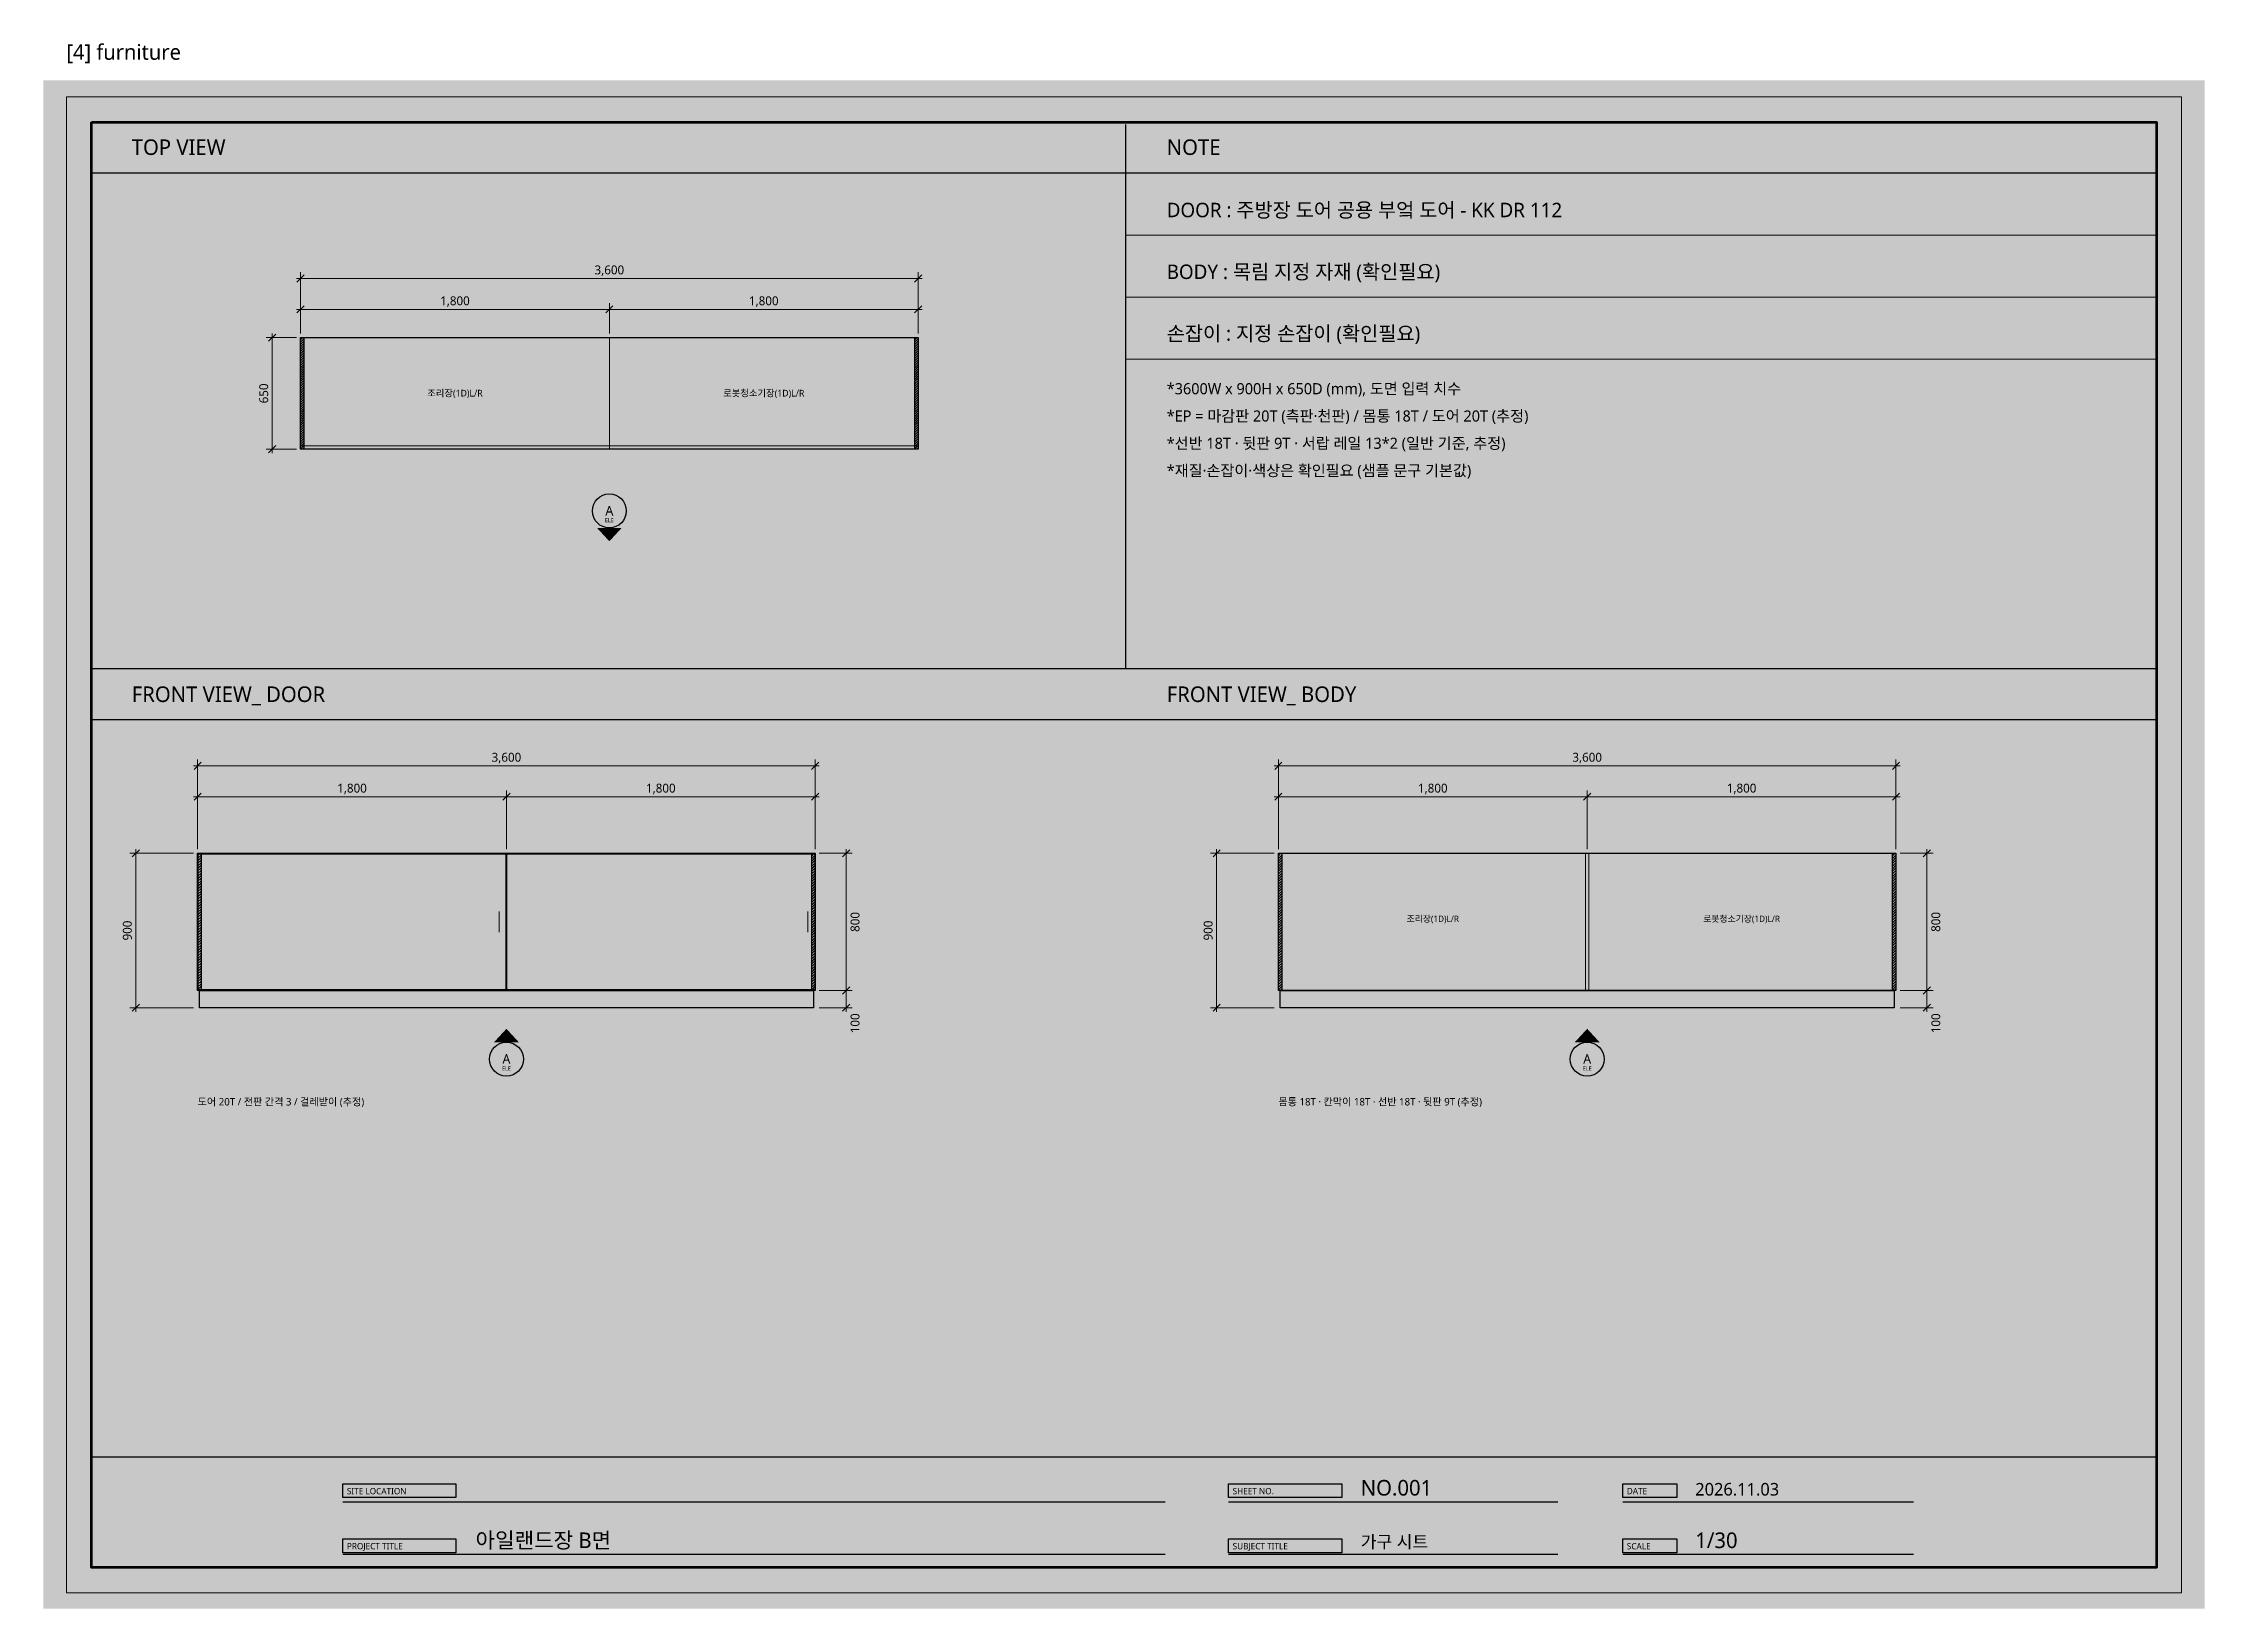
# Model space of a CAD drawing. Header units: millimetres. Extents: x 0 to 3420, y 0 to 304.
# Drawn here: x 1500 to 1920, y 0 to 304.2 of the extents above; entities that cross this region are included whole.
import ezdxf
from ezdxf.enums import TextEntityAlignment as Align

# ---------------------------------------------------------------- set-up
doc = ezdxf.new("R2010")
doc.units = ezdxf.units.MM
for name, color, linetype, lineweight, true_color in [('BG', 7, 'Continuous', 0, 0xffffff), ('DIM', 7, 'Continuous', 13, 0x969696), ('FRAME', 7, 'Continuous', 100, 0x000000), ('NOTE_BLUE', 7, 'Continuous', 9, 0x0000ff), ('NOTE_RED', 7, 'Continuous', 25, 0xde0038), ('OUTLINE', 7, 'Continuous', 25, 0x000000), ('SHEET_FRAME_INFO', 7, 'Continuous', 0, 0x5a5a5a), ('TEXT', 7, 'Continuous', 13, 0x000000), ('THIN', 7, 'Continuous', 5, 0x6e6e6e)]:
    doc.layers.add(name, color=color, linetype=linetype, lineweight=lineweight, true_color=true_color)
doc.styles.add('MALGUN', font='malgun.ttf')

msp = doc.modelspace()

# ---------------------------------------------------------------- texts
at = {"layer": 'NOTE_BLUE', "true_color": 0x0000ff, "style": 'MALGUN'}
for s, height, p in [('*EP = 마감판 20T (측판·천판) / 몸통 18T / 도어 20T (추정)', 2.16, (1718.3, 230.7)), ('도어 20T / 전판 간격 3 / 걸레받이 (추정)', 1.44, (1530, 97.8)), ('몸통 18T · 칸막이 18T · 선반 18T · 뒷판 9T (추정)', 1.44, (1740, 97.8))]:
    msp.add_text(s, height=height, dxfattribs=at).set_placement(p)
at = {"layer": 'NOTE_RED', "true_color": 0xde0038, "style": 'MALGUN'}
for s, height, p in [('손잡이 : 지정 손잡이 (확인필요)', 2.808, (1718.3, 246.4)), ('*재질·손잡이·색상은 확인필요 (샘플 문구 기본값)', 2.16, (1718.3, 220.1))]:
    msp.add_text(s, height=height, dxfattribs=at).set_placement(p)
at = {"layer": 'SHEET_FRAME_INFO', "true_color": 0x5a5a5a, "style": 'MALGUN'}
msp.add_text('[4] furniture', height=3, dxfattribs=at).set_placement((1504.5, 301))
at = {"layer": 'TEXT', "true_color": 0x000000, "style": 'MALGUN'}
for s, height, p in [('TOP VIEW', 3.024, (1517.2, 282.5)), ('NOTE', 3.024, (1718.3, 282.5)), ('DOOR : 주방장 도어^J공용 부엌 도어 - KK DR 112', 2.808, (1718.3, 270.4)), ('BODY : 목림 지정 자재 (확인필요)', 2.808, (1718.3, 258.4)), ('*3600W x 900H x 650D (mm), 도면 입력 치수', 2.16, (1718.3, 236)), ('*선반 18T · 뒷판 9T · 서랍 레일 13*2 (일반 기준, 추정)', 2.16, (1718.3, 225.4)), ('FRONT VIEW_ DOOR', 3.024, (1517.2, 176.2)), ('FRONT VIEW_ BODY', 3.024, (1718.3, 176.2)), ('NO.001', 3.024, (1756, 22)), ('2026.11.03', 2.448, (1821, 22)), ('아일랜드장 B면', 3.024, (1584, 11.8)), ('가구 시트', 2.448, (1756, 11.8)), ('1/30', 3.024, (1821, 11.8))]:
    msp.add_text(s, height=height, dxfattribs=at).set_placement(p)
for s, height, p in [('3,600', 1.728, (1610, 259.3)), ('1,800', 1.728, (1580, 253.3)), ('1,800', 1.728, (1640, 253.3)), ('A', 1.872, (1610, 212.4333)), ('ELE', 0.792, (1610, 211.1333)), ('3,600', 1.728, (1590, 164.6)), ('3,600', 1.728, (1800, 164.6)), ('1,800', 1.728, (1560, 158.6)), ('1,800', 1.728, (1620, 158.6)), ('1,800', 1.728, (1770, 158.6)), ('1,800', 1.728, (1830, 158.6)), ('A', 1.872, (1590, 105.9)), ('ELE', 0.792, (1590, 104.6)), ('A', 1.872, (1800, 105.9)), ('ELE', 0.792, (1800, 104.6))]:
    msp.add_text(s, height=height, dxfattribs=at).set_placement(p, align=Align.CENTER)
for s, p in [('650', (1543.7, 236.1667)), ('800', (1658.6, 133.4667)), ('800', (1868.6, 133.4667)), ('900', (1517.2, 131.8)), ('900', (1727.2, 131.8)), ('100', (1658.6, 113.768)), ('100', (1868.6, 113.768))]:
    msp.add_text(s, height=1.728, rotation=90, dxfattribs=at).set_placement(p, align=Align.CENTER)
at = {"layer": 'TEXT', "true_color": 0x5a5a5a, "style": 'MALGUN'}
for s, height, p in [('조리장(1D)L/R', 1.296, (1580, 235.5667)), ('로봇청소기장(1D)L/R', 1.296, (1640, 235.5667)), ('조리장(1D)L/R', 1.224, (1770, 133.4667)), ('로봇청소기장(1D)L/R', 1.224, (1830, 133.4667))]:
    msp.add_text(s, height=height, dxfattribs=at).set_placement(p, align=Align.CENTER)
at = {"layer": 'TEXT', "true_color": 0xffffff, "style": 'MALGUN'}
for s, p in [('SITE LOCATION', (1559, 22.25)), ('SHEET NO.', (1731.1, 22.25)), ('DATE', (1807.7, 22.25)), ('PROJECT TITLE', (1559, 11.55)), ('SUBJECT TITLE', (1731.1, 11.55)), ('SCALE', (1807.7, 11.55))]:
    msp.add_text(s, height=1.224, dxfattribs=at).set_placement(p)

# ---------------------------------------------------------------- linework, layer by layer
at = {"layer": 'BG', "lineweight": 0, "true_color": 0xffffff}
msp.add_solid([(1500, 0), (1920, 0), (1500, 297), (1920, 297)], dxfattribs=at)
at = {"layer": 'DIM', "lineweight": 13, "true_color": 0x969696}
for p, q in [((1549.2, 258.5), (1670.8, 258.5)), ((1550, 247.8), (1550, 259.7)), ((1670, 247.8), (1670, 259.7)), ((1549.2, 252.5), (1670.8, 252.5)), ((1550, 247.8), (1550, 253.7)), ((1610, 247.8), (1610, 253.7)), ((1670, 247.8), (1670, 253.7)), ((1544.5, 247.8), (1544.5, 224.5333)), ((1549.2, 247), (1543.3, 247)), ((1549.2, 225.3333), (1543.3, 225.3333)), ((1529.2, 163.8), (1650.8, 163.8)), ((1530, 147.6), (1530, 165)), ((1650, 147.6), (1650, 165)), ((1739.2, 163.8), (1860.8, 163.8)), ((1740, 147.6), (1740, 165)), ((1860, 147.6), (1860, 165)), ((1529.2, 157.8), (1650.8, 157.8)), ((1530, 147.6), (1530, 159)), ((1590, 147.6), (1590, 159)), ((1650, 147.6), (1650, 159)), ((1739.2, 157.8), (1860.8, 157.8)), ((1740, 147.6), (1740, 159)), ((1800, 147.6), (1800, 159)), ((1860, 147.6), (1860, 159)), ((1518, 147.6), (1518, 116)), ((1656, 147.6), (1656, 116)), ((1728, 147.6), (1728, 116)), ((1866, 147.6), (1866, 116)), ((1529.2, 146.8), (1516.8, 146.8)), ((1650.8, 146.8), (1657.2, 146.8)), ((1739.2, 146.8), (1726.8, 146.8)), ((1860.8, 146.8), (1867.2, 146.8)), ((1650.8, 120.1333), (1657.2, 120.1333)), ((1860.8, 120.1333), (1867.2, 120.1333)), ((1529.2, 116.8), (1516.8, 116.8)), ((1650.8, 116.8), (1657.2, 116.8)), ((1739.2, 116.8), (1726.8, 116.8)), ((1860.8, 116.8), (1867.2, 116.8))]:
    msp.add_line(p, q, dxfattribs=at)
at = {"layer": 'DIM', "lineweight": 13, "true_color": 0x5a5a5a}
for p, q in [((1549.3, 257.8), (1550.7, 259.2)), ((1669.3, 257.8), (1670.7, 259.2)), ((1549.3, 251.8), (1550.7, 253.2)), ((1609.3, 251.8), (1610.7, 253.2)), ((1669.3, 251.8), (1670.7, 253.2)), ((1543.8, 246.3), (1545.2, 247.7)), ((1543.8, 224.6333), (1545.2, 226.0333)), ((1529.3, 163.1), (1530.7, 164.5)), ((1649.3, 163.1), (1650.7, 164.5)), ((1739.3, 163.1), (1740.7, 164.5)), ((1859.3, 163.1), (1860.7, 164.5)), ((1529.3, 157.1), (1530.7, 158.5)), ((1589.3, 157.1), (1590.7, 158.5)), ((1649.3, 157.1), (1650.7, 158.5)), ((1739.3, 157.1), (1740.7, 158.5)), ((1799.3, 157.1), (1800.7, 158.5)), ((1859.3, 157.1), (1860.7, 158.5)), ((1517.3, 146.1), (1518.7, 147.5)), ((1655.3, 146.1), (1656.7, 147.5)), ((1727.3, 146.1), (1728.7, 147.5)), ((1865.3, 146.1), (1866.7, 147.5)), ((1655.3, 119.4333), (1656.7, 120.8333)), ((1865.3, 119.4333), (1866.7, 120.8333)), ((1517.3, 116.1), (1518.7, 117.5)), ((1655.3, 116.1), (1656.7, 117.5)), ((1727.3, 116.1), (1728.7, 117.5)), ((1865.3, 116.1), (1866.7, 117.5))]:
    msp.add_line(p, q, dxfattribs=at)
at = {"layer": 'FRAME', "lineweight": 25, "true_color": 0x000000}
for p, q in [((1710.3, 288.4), (1710.3, 182.7)), ((1509.4, 279), (1910.6, 279)), ((1509.4, 182.7), (1910.6, 182.7)), ((1509.4, 172.8), (1910.6, 172.8)), ((1509.4, 29.5), (1910.6, 29.5))]:
    msp.add_line(p, q, dxfattribs=at)
at = {"layer": 'FRAME', "lineweight": 13, "true_color": 0x000000}
for p, q in [((1710.3, 266.9), (1910.6, 266.9)), ((1710.3, 254.9), (1910.6, 254.9)), ((1710.3, 242.8), (1910.6, 242.8))]:
    msp.add_line(p, q, dxfattribs=at)
msp.add_lwpolyline([(1504.5, 293.8), (1915.5, 293.8), (1915.5, 3.1), (1504.5, 3.1)], close=True, dxfattribs=at)
at = {"layer": 'FRAME', "lineweight": 100, "true_color": 0x000000}
msp.add_lwpolyline([(1509.4, 288.9), (1910.6, 288.9), (1910.6, 8), (1509.4, 8)], close=True, dxfattribs=at)
at = {"layer": 'FRAME', "lineweight": 0, "true_color": 0x555555}
for points in [[(1558.2, 24.3), (1580.2, 24.3), (1558.2, 21.6), (1580.2, 21.6)], [(1730.3, 24.3), (1752.3, 24.3), (1730.3, 21.6), (1752.3, 21.6)], [(1806.9, 24.3), (1817.4, 24.3), (1806.9, 21.6), (1817.4, 21.6)], [(1558.2, 13.6), (1580.2, 13.6), (1558.2, 10.9), (1580.2, 10.9)], [(1730.3, 13.6), (1752.3, 13.6), (1730.3, 10.9), (1752.3, 10.9)], [(1806.9, 13.6), (1817.4, 13.6), (1806.9, 10.9), (1817.4, 10.9)]]:
    msp.add_solid(points, dxfattribs=at)
at = {"layer": 'OUTLINE', "lineweight": 25, "true_color": 0x000000}
for p, q in [((1590, 120.1333), (1590, 146.8)), ((1558.2, 20.8), (1718, 20.8)), ((1730.3, 20.8), (1794.3, 20.8)), ((1806.9, 20.8), (1863.4, 20.8)), ((1558.2, 10.6), (1718, 10.6)), ((1730.3, 10.6), (1794.3, 10.6)), ((1806.9, 10.6), (1863.4, 10.6))]:
    msp.add_line(p, q, dxfattribs=at)
for points in [[(1550, 247), (1550.6667, 247), (1550.6667, 225.3333), (1550, 225.3333)], [(1550, 247), (1670, 247), (1670, 225.3333), (1550, 225.3333)], [(1669.3333, 247), (1670, 247), (1670, 225.3333), (1669.3333, 225.3333)], [(1530, 146.8), (1650, 146.8), (1650, 120.1333), (1530, 120.1333)], [(1530, 146.8), (1530.6667, 146.8), (1530.6667, 120.1333), (1530, 120.1333)], [(1530.1, 146.6667), (1589.9, 146.6667), (1589.9, 120.2667), (1530.1, 120.2667)], [(1590.1, 146.6667), (1649.9, 146.6667), (1649.9, 120.2667), (1590.1, 120.2667)], [(1649.3333, 146.8), (1650, 146.8), (1650, 120.1333), (1649.3333, 120.1333)], [(1740, 146.8), (1860, 146.8), (1860, 120.1333), (1740, 120.1333)], [(1740, 146.8), (1740.6667, 146.8), (1740.6667, 120.1333), (1740, 120.1333)], [(1859.3333, 146.8), (1860, 146.8), (1860, 120.1333), (1859.3333, 120.1333)], [(1530.3333, 120.1333), (1649.6667, 120.1333), (1649.6667, 116.8), (1530.3333, 116.8)], [(1740.3333, 120.1333), (1859.6667, 120.1333), (1859.6667, 116.8), (1740.3333, 116.8)], [(1558.2, 24.3), (1580.2, 24.3), (1580.2, 21.6), (1558.2, 21.6)], [(1730.3, 24.3), (1752.3, 24.3), (1752.3, 21.6), (1730.3, 21.6)], [(1806.9, 24.3), (1817.4, 24.3), (1817.4, 21.6), (1806.9, 21.6)], [(1558.2, 13.6), (1580.2, 13.6), (1580.2, 10.9), (1558.2, 10.9)], [(1730.3, 13.6), (1752.3, 13.6), (1752.3, 10.9), (1730.3, 10.9)], [(1806.9, 13.6), (1817.4, 13.6), (1817.4, 10.9), (1806.9, 10.9)]]:
    msp.add_lwpolyline(points, close=True, dxfattribs=at)
for centre in [(1610, 213.3333), (1590, 106.8), (1800, 106.8)]:
    msp.add_circle(centre, 3.3, dxfattribs=at)
at = {"layer": 'OUTLINE', "lineweight": 0, "true_color": 0x000000}
for points in [[(1607.6, 210.0333), (1612.4, 210.0333), (1610, 207.4333)], [(1587.6, 110.1), (1592.4, 110.1), (1590, 112.7)], [(1797.6, 110.1), (1802.4, 110.1), (1800, 112.7)]]:
    msp.add_solid(points, dxfattribs=at)
at = {"layer": 'THIN', "lineweight": 5, "true_color": 0xa5a5a5}
for p, q in [((1550, 246.55), (1550.45, 247)), ((1550, 246.1), (1550.6667, 246.7667)), ((1550, 245.65), (1550.6667, 246.3167)), ((1550, 245.2), (1550.6667, 245.8667)), ((1550, 244.75), (1550.6667, 245.4167)), ((1550, 244.3), (1550.6667, 244.9667)), ((1550, 243.85), (1550.6667, 244.5167)), ((1550, 243.4), (1550.6667, 244.0667)), ((1550, 242.95), (1550.6667, 243.6167)), ((1669.3333, 246.55), (1669.7833, 247)), ((1669.3333, 246.1), (1670, 246.7667)), ((1669.3333, 245.65), (1670, 246.3167)), ((1669.3333, 245.2), (1670, 245.8667)), ((1669.3333, 244.75), (1670, 245.4167)), ((1669.3333, 244.3), (1670, 244.9667)), ((1669.3333, 243.85), (1670, 244.5167)), ((1669.3333, 243.4), (1670, 244.0667)), ((1669.3333, 242.95), (1670, 243.6167)), ((1550, 242.5), (1550.6667, 243.1667)), ((1550, 242.05), (1550.6667, 242.7167)), ((1550, 241.6), (1550.6667, 242.2667)), ((1550, 241.15), (1550.6667, 241.8167)), ((1550, 240.7), (1550.6667, 241.3667)), ((1550, 240.25), (1550.6667, 240.9167)), ((1550, 239.8), (1550.6667, 240.4667)), ((1550, 239.35), (1550.6667, 240.0167)), ((1550, 238.9), (1550.6667, 239.5667)), ((1669.3333, 242.5), (1670, 243.1667)), ((1669.3333, 242.05), (1670, 242.7167)), ((1669.3333, 241.6), (1670, 242.2667)), ((1669.3333, 241.15), (1670, 241.8167)), ((1669.3333, 240.7), (1670, 241.3667)), ((1669.3333, 240.25), (1670, 240.9167)), ((1669.3333, 239.8), (1670, 240.4667)), ((1669.3333, 239.35), (1670, 240.0167)), ((1669.3333, 238.9), (1670, 239.5667)), ((1550, 238.45), (1550.6667, 239.1167)), ((1550, 238), (1550.6667, 238.6667)), ((1550, 237.55), (1550.6667, 238.2167)), ((1550, 237.1), (1550.6667, 237.7667)), ((1550, 236.65), (1550.6667, 237.3167)), ((1550, 236.2), (1550.6667, 236.8667)), ((1550, 235.75), (1550.6667, 236.4167)), ((1550, 235.3), (1550.6667, 235.9667)), ((1550, 234.85), (1550.6667, 235.5167)), ((1669.3333, 238.45), (1670, 239.1167)), ((1669.3333, 238), (1670, 238.6667)), ((1669.3333, 237.55), (1670, 238.2167)), ((1669.3333, 237.1), (1670, 237.7667)), ((1669.3333, 236.65), (1670, 237.3167)), ((1669.3333, 236.2), (1670, 236.8667)), ((1669.3333, 235.75), (1670, 236.4167)), ((1669.3333, 235.3), (1670, 235.9667)), ((1669.3333, 234.85), (1670, 235.5167)), ((1550, 234.4), (1550.6667, 235.0667)), ((1550, 233.95), (1550.6667, 234.6167)), ((1550, 233.5), (1550.6667, 234.1667)), ((1550, 233.05), (1550.6667, 233.7167)), ((1550, 232.6), (1550.6667, 233.2667)), ((1550, 232.15), (1550.6667, 232.8167)), ((1550, 231.7), (1550.6667, 232.3667)), ((1550, 231.25), (1550.6667, 231.9167)), ((1550, 230.8), (1550.6667, 231.4667)), ((1550, 230.35), (1550.6667, 231.0167)), ((1669.3333, 234.4), (1670, 235.0667)), ((1669.3333, 233.95), (1670, 234.6167)), ((1669.3333, 233.5), (1670, 234.1667)), ((1669.3333, 233.05), (1670, 233.7167)), ((1669.3333, 232.6), (1670, 233.2667)), ((1669.3333, 232.15), (1670, 232.8167)), ((1669.3333, 231.7), (1670, 232.3667)), ((1669.3333, 231.25), (1670, 231.9167)), ((1669.3333, 230.8), (1670, 231.4667)), ((1669.3333, 230.35), (1670, 231.0167)), ((1550, 229.9), (1550.6667, 230.5667)), ((1550, 229.45), (1550.6667, 230.1167)), ((1550, 229), (1550.6667, 229.6667)), ((1550, 228.55), (1550.6667, 229.2167)), ((1550, 228.1), (1550.6667, 228.7667)), ((1550, 227.65), (1550.6667, 228.3167)), ((1550, 227.2), (1550.6667, 227.8667)), ((1550, 226.75), (1550.6667, 227.4167)), ((1550, 226.3), (1550.6667, 226.9667)), ((1669.3333, 229.9), (1670, 230.5667)), ((1669.3333, 229.45), (1670, 230.1167)), ((1669.3333, 229), (1670, 229.6667)), ((1669.3333, 228.55), (1670, 229.2167)), ((1669.3333, 228.1), (1670, 228.7667)), ((1669.3333, 227.65), (1670, 228.3167)), ((1669.3333, 227.2), (1670, 227.8667)), ((1669.3333, 226.75), (1670, 227.4167)), ((1669.3333, 226.3), (1670, 226.9667)), ((1550, 225.85), (1550.6667, 226.5167)), ((1550, 225.4), (1550.6667, 226.0667)), ((1550.3833, 225.3333), (1550.6667, 225.6167)), ((1669.3333, 225.85), (1670, 226.5167)), ((1669.3333, 225.4), (1670, 226.0667)), ((1669.7167, 225.3333), (1670, 225.6167)), ((1530, 146.3), (1530.5, 146.8)), ((1530, 145.8), (1530.6667, 146.4667)), ((1530, 145.3), (1530.6667, 145.9667)), ((1530, 144.8), (1530.6667, 145.4667)), ((1530, 144.3), (1530.6667, 144.9667)), ((1530, 143.8), (1530.6667, 144.4667)), ((1530, 143.3), (1530.6667, 143.9667)), ((1530, 142.8), (1530.6667, 143.4667)), ((1530, 142.3), (1530.6667, 142.9667)), ((1649.3333, 146.3), (1649.8333, 146.8)), ((1649.3333, 145.8), (1650, 146.4667)), ((1649.3333, 145.3), (1650, 145.9667)), ((1649.3333, 144.8), (1650, 145.4667)), ((1649.3333, 144.3), (1650, 144.9667)), ((1649.3333, 143.8), (1650, 144.4667)), ((1649.3333, 143.3), (1650, 143.9667)), ((1649.3333, 142.8), (1650, 143.4667)), ((1649.3333, 142.3), (1650, 142.9667)), ((1740, 146.3), (1740.5, 146.8)), ((1740, 145.8), (1740.6667, 146.4667)), ((1740, 145.3), (1740.6667, 145.9667)), ((1740, 144.8), (1740.6667, 145.4667)), ((1740, 144.3), (1740.6667, 144.9667)), ((1740, 143.8), (1740.6667, 144.4667)), ((1740, 143.3), (1740.6667, 143.9667)), ((1740, 142.8), (1740.6667, 143.4667)), ((1740, 142.3), (1740.6667, 142.9667)), ((1859.3333, 146.3), (1859.8333, 146.8)), ((1859.3333, 145.8), (1860, 146.4667)), ((1859.3333, 145.3), (1860, 145.9667)), ((1859.3333, 144.8), (1860, 145.4667)), ((1859.3333, 144.3), (1860, 144.9667)), ((1859.3333, 143.8), (1860, 144.4667)), ((1859.3333, 143.3), (1860, 143.9667)), ((1859.3333, 142.8), (1860, 143.4667)), ((1859.3333, 142.3), (1860, 142.9667)), ((1530, 141.8), (1530.6667, 142.4667)), ((1530, 141.3), (1530.6667, 141.9667)), ((1530, 140.8), (1530.6667, 141.4667)), ((1530, 140.3), (1530.6667, 140.9667)), ((1530, 139.8), (1530.6667, 140.4667)), ((1530, 139.3), (1530.6667, 139.9667)), ((1530, 138.8), (1530.6667, 139.4667)), ((1530, 138.3), (1530.6667, 138.9667)), ((1649.3333, 141.8), (1650, 142.4667)), ((1649.3333, 141.3), (1650, 141.9667)), ((1649.3333, 140.8), (1650, 141.4667)), ((1649.3333, 140.3), (1650, 140.9667)), ((1649.3333, 139.8), (1650, 140.4667)), ((1649.3333, 139.3), (1650, 139.9667)), ((1649.3333, 138.8), (1650, 139.4667)), ((1649.3333, 138.3), (1650, 138.9667)), ((1740, 141.8), (1740.6667, 142.4667)), ((1740, 141.3), (1740.6667, 141.9667)), ((1740, 140.8), (1740.6667, 141.4667)), ((1740, 140.3), (1740.6667, 140.9667)), ((1740, 139.8), (1740.6667, 140.4667)), ((1740, 139.3), (1740.6667, 139.9667)), ((1740, 138.8), (1740.6667, 139.4667)), ((1740, 138.3), (1740.6667, 138.9667)), ((1859.3333, 141.8), (1860, 142.4667)), ((1859.3333, 141.3), (1860, 141.9667)), ((1859.3333, 140.8), (1860, 141.4667)), ((1859.3333, 140.3), (1860, 140.9667)), ((1859.3333, 139.8), (1860, 140.4667)), ((1859.3333, 139.3), (1860, 139.9667)), ((1859.3333, 138.8), (1860, 139.4667)), ((1859.3333, 138.3), (1860, 138.9667)), ((1530, 137.8), (1530.6667, 138.4667)), ((1530, 137.3), (1530.6667, 137.9667)), ((1530, 136.8), (1530.6667, 137.4667)), ((1530, 136.3), (1530.6667, 136.9667)), ((1530, 135.8), (1530.6667, 136.4667)), ((1530, 135.3), (1530.6667, 135.9667)), ((1530, 134.8), (1530.6667, 135.4667)), ((1530, 134.3), (1530.6667, 134.9667)), ((1530, 133.8), (1530.6667, 134.4667)), ((1649.3333, 137.8), (1650, 138.4667)), ((1649.3333, 137.3), (1650, 137.9667)), ((1649.3333, 136.8), (1650, 137.4667)), ((1649.3333, 136.3), (1650, 136.9667)), ((1649.3333, 135.8), (1650, 136.4667)), ((1649.3333, 135.3), (1650, 135.9667)), ((1649.3333, 134.8), (1650, 135.4667)), ((1649.3333, 134.3), (1650, 134.9667)), ((1649.3333, 133.8), (1650, 134.4667)), ((1740, 137.8), (1740.6667, 138.4667)), ((1740, 137.3), (1740.6667, 137.9667)), ((1740, 136.8), (1740.6667, 137.4667)), ((1740, 136.3), (1740.6667, 136.9667)), ((1740, 135.8), (1740.6667, 136.4667)), ((1740, 135.3), (1740.6667, 135.9667)), ((1740, 134.8), (1740.6667, 135.4667)), ((1740, 134.3), (1740.6667, 134.9667)), ((1740, 133.8), (1740.6667, 134.4667)), ((1859.3333, 137.8), (1860, 138.4667)), ((1859.3333, 137.3), (1860, 137.9667)), ((1859.3333, 136.8), (1860, 137.4667)), ((1859.3333, 136.3), (1860, 136.9667)), ((1859.3333, 135.8), (1860, 136.4667)), ((1859.3333, 135.3), (1860, 135.9667)), ((1859.3333, 134.8), (1860, 135.4667)), ((1859.3333, 134.3), (1860, 134.9667)), ((1859.3333, 133.8), (1860, 134.4667)), ((1530, 133.3), (1530.6667, 133.9667)), ((1530, 132.8), (1530.6667, 133.4667)), ((1530, 132.3), (1530.6667, 132.9667)), ((1530, 131.8), (1530.6667, 132.4667)), ((1530, 131.3), (1530.6667, 131.9667)), ((1530, 130.8), (1530.6667, 131.4667)), ((1530, 130.3), (1530.6667, 130.9667)), ((1530, 129.8), (1530.6667, 130.4667)), ((1649.3333, 133.3), (1650, 133.9667)), ((1649.3333, 132.8), (1650, 133.4667)), ((1649.3333, 132.3), (1650, 132.9667)), ((1649.3333, 131.8), (1650, 132.4667)), ((1649.3333, 131.3), (1650, 131.9667)), ((1649.3333, 130.8), (1650, 131.4667)), ((1649.3333, 130.3), (1650, 130.9667)), ((1649.3333, 129.8), (1650, 130.4667)), ((1740, 133.3), (1740.6667, 133.9667)), ((1740, 132.8), (1740.6667, 133.4667)), ((1740, 132.3), (1740.6667, 132.9667)), ((1740, 131.8), (1740.6667, 132.4667)), ((1740, 131.3), (1740.6667, 131.9667)), ((1740, 130.8), (1740.6667, 131.4667)), ((1740, 130.3), (1740.6667, 130.9667)), ((1740, 129.8), (1740.6667, 130.4667)), ((1859.3333, 133.3), (1860, 133.9667)), ((1859.3333, 132.8), (1860, 133.4667)), ((1859.3333, 132.3), (1860, 132.9667)), ((1859.3333, 131.8), (1860, 132.4667)), ((1859.3333, 131.3), (1860, 131.9667)), ((1859.3333, 130.8), (1860, 131.4667)), ((1859.3333, 130.3), (1860, 130.9667)), ((1859.3333, 129.8), (1860, 130.4667)), ((1530, 129.3), (1530.6667, 129.9667)), ((1530, 128.8), (1530.6667, 129.4667)), ((1530, 128.3), (1530.6667, 128.9667)), ((1530, 127.8), (1530.6667, 128.4667)), ((1530, 127.3), (1530.6667, 127.9667)), ((1530, 126.8), (1530.6667, 127.4667)), ((1530, 126.3), (1530.6667, 126.9667)), ((1530, 125.8), (1530.6667, 126.4667)), ((1649.3333, 129.3), (1650, 129.9667)), ((1649.3333, 128.8), (1650, 129.4667)), ((1649.3333, 128.3), (1650, 128.9667)), ((1649.3333, 127.8), (1650, 128.4667)), ((1649.3333, 127.3), (1650, 127.9667)), ((1649.3333, 126.8), (1650, 127.4667)), ((1649.3333, 126.3), (1650, 126.9667)), ((1649.3333, 125.8), (1650, 126.4667)), ((1740, 129.3), (1740.6667, 129.9667)), ((1740, 128.8), (1740.6667, 129.4667)), ((1740, 128.3), (1740.6667, 128.9667)), ((1740, 127.8), (1740.6667, 128.4667)), ((1740, 127.3), (1740.6667, 127.9667)), ((1740, 126.8), (1740.6667, 127.4667)), ((1740, 126.3), (1740.6667, 126.9667)), ((1740, 125.8), (1740.6667, 126.4667)), ((1859.3333, 129.3), (1860, 129.9667)), ((1859.3333, 128.8), (1860, 129.4667)), ((1859.3333, 128.3), (1860, 128.9667)), ((1859.3333, 127.8), (1860, 128.4667)), ((1859.3333, 127.3), (1860, 127.9667)), ((1859.3333, 126.8), (1860, 127.4667)), ((1859.3333, 126.3), (1860, 126.9667)), ((1859.3333, 125.8), (1860, 126.4667)), ((1530, 125.3), (1530.6667, 125.9667)), ((1530, 124.8), (1530.6667, 125.4667)), ((1530, 124.3), (1530.6667, 124.9667)), ((1530, 123.8), (1530.6667, 124.4667)), ((1530, 123.3), (1530.6667, 123.9667)), ((1530, 122.8), (1530.6667, 123.4667)), ((1530, 122.3), (1530.6667, 122.9667)), ((1530, 121.8), (1530.6667, 122.4667)), ((1530, 121.3), (1530.6667, 121.9667)), ((1649.3333, 125.3), (1650, 125.9667)), ((1649.3333, 124.8), (1650, 125.4667)), ((1649.3333, 124.3), (1650, 124.9667)), ((1649.3333, 123.8), (1650, 124.4667)), ((1649.3333, 123.3), (1650, 123.9667)), ((1649.3333, 122.8), (1650, 123.4667)), ((1649.3333, 122.3), (1650, 122.9667)), ((1649.3333, 121.8), (1650, 122.4667)), ((1649.3333, 121.3), (1650, 121.9667)), ((1740, 125.3), (1740.6667, 125.9667)), ((1740, 124.8), (1740.6667, 125.4667)), ((1740, 124.3), (1740.6667, 124.9667)), ((1740, 123.8), (1740.6667, 124.4667)), ((1740, 123.3), (1740.6667, 123.9667)), ((1740, 122.8), (1740.6667, 123.4667)), ((1740, 122.3), (1740.6667, 122.9667)), ((1740, 121.8), (1740.6667, 122.4667)), ((1740, 121.3), (1740.6667, 121.9667)), ((1859.3333, 125.3), (1860, 125.9667)), ((1859.3333, 124.8), (1860, 125.4667)), ((1859.3333, 124.3), (1860, 124.9667)), ((1859.3333, 123.8), (1860, 124.4667)), ((1859.3333, 123.3), (1860, 123.9667)), ((1859.3333, 122.8), (1860, 123.4667)), ((1859.3333, 122.3), (1860, 122.9667)), ((1859.3333, 121.8), (1860, 122.4667)), ((1859.3333, 121.3), (1860, 121.9667)), ((1530, 120.8), (1530.6667, 121.4667)), ((1530, 120.3), (1530.6667, 120.9667)), ((1530.3333, 120.1333), (1530.6667, 120.4667)), ((1649.3333, 120.8), (1650, 121.4667)), ((1649.3333, 120.3), (1650, 120.9667)), ((1649.6667, 120.1333), (1650, 120.4667)), ((1740, 120.8), (1740.6667, 121.4667)), ((1740, 120.3), (1740.6667, 120.9667)), ((1740.3333, 120.1333), (1740.6667, 120.4667)), ((1859.3333, 120.8), (1860, 121.4667)), ((1859.3333, 120.3), (1860, 120.9667)), ((1859.6667, 120.1333), (1860, 120.4667))]:
    msp.add_line(p, q, dxfattribs=at)
at = {"layer": 'THIN', "lineweight": 5, "true_color": 0x6e6e6e}
for p, q in [((1550, 226), (1610, 226)), ((1610, 226), (1670, 226)), ((1588.5667, 131.4667), (1588.5667, 135.4667)), ((1648.5667, 131.4667), (1648.5667, 135.4667)), ((1740, 120.1333), (1800, 120.1333)), ((1800, 120.1333), (1860, 120.1333))]:
    msp.add_line(p, q, dxfattribs=at)
for points in [[(1550, 247), (1610, 247), (1610, 225.3333), (1550, 225.3333)], [(1610, 247), (1670, 247), (1670, 225.3333), (1610, 225.3333)], [(1799.7, 146.8), (1800.3, 146.8), (1800.3, 120.1333), (1799.7, 120.1333)]]:
    msp.add_lwpolyline(points, close=True, dxfattribs=at)

msp.set_redraw_order([(e.dxf.handle, doc.entitydb.next_handle()) for e in msp.query("TEXT MTEXT ATTDEF DIMENSION ARC_DIMENSION")])  # texts and dimensions are drawn at this point

doc.saveas('drawing.dxf')
